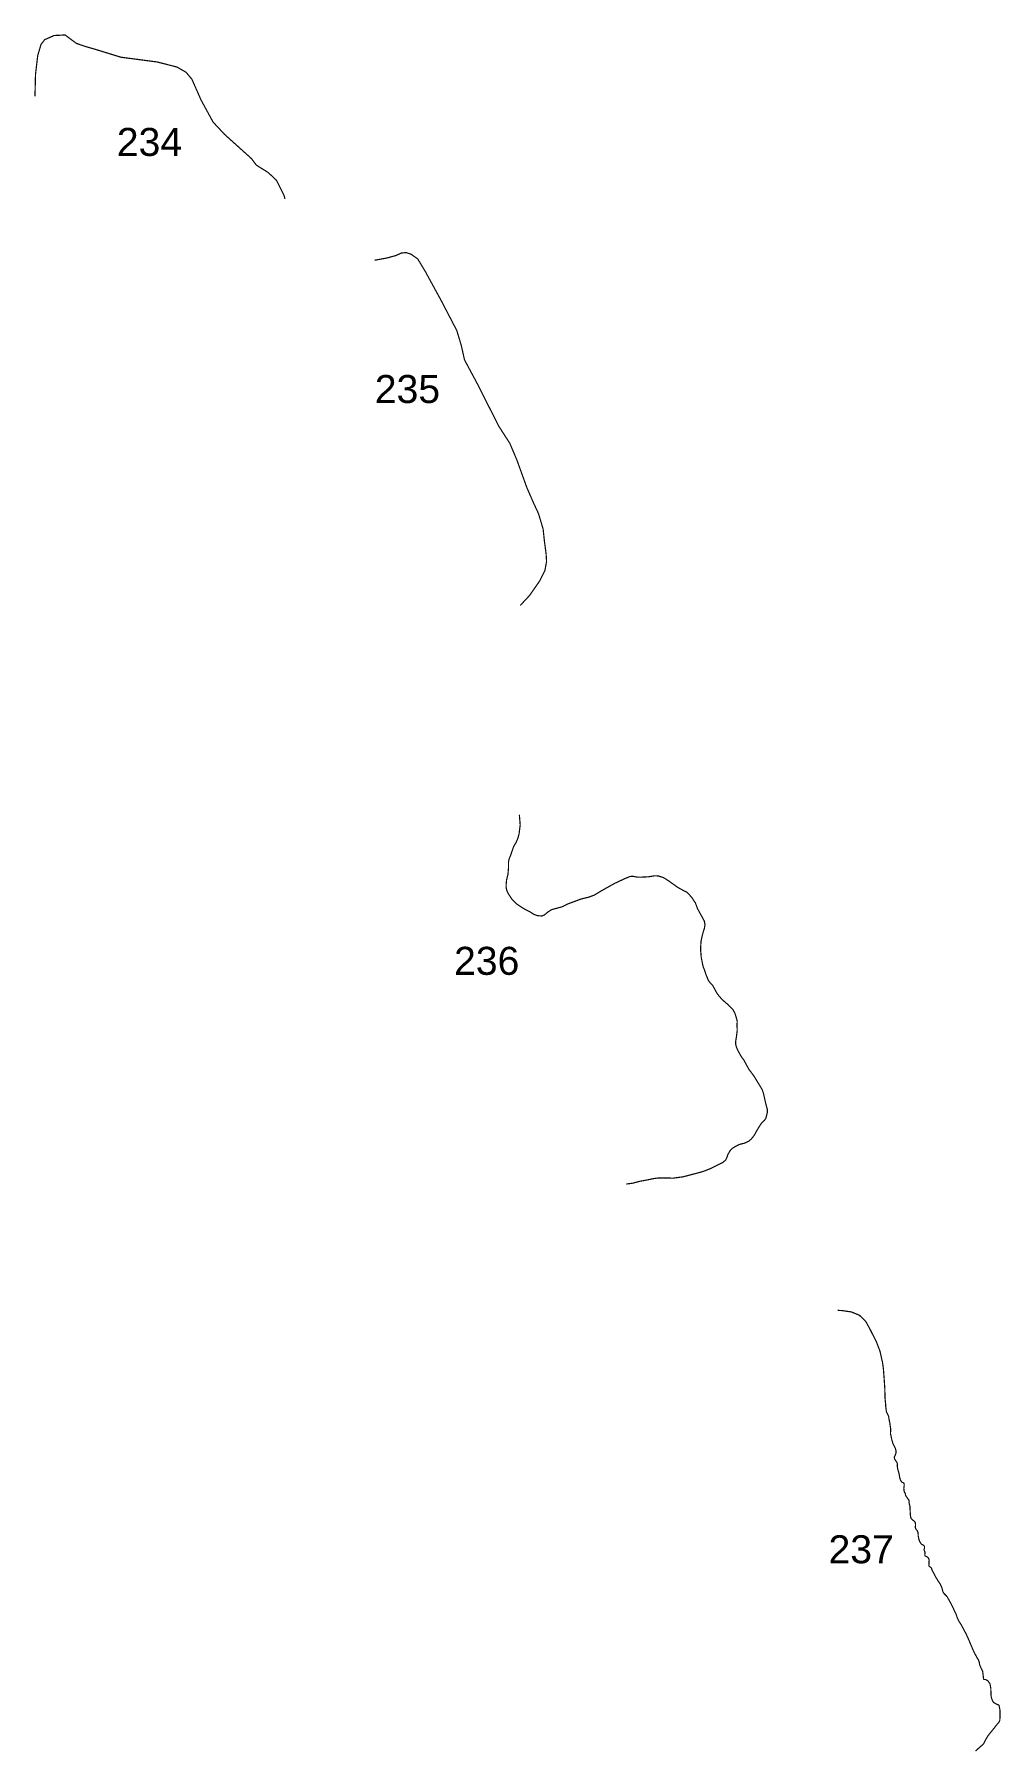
# Model space of a CAD drawing. Header units: metres. Extents: x 254121 to 358116, y 1739230 to 2227325.
# Drawn here: x 309831 to 312246, y 1906597 to 1910888 of the extents above; entities that cross this region are included whole.
import ezdxf

# ---------------------------------------------------------------- set-up
doc = ezdxf.new("R2010")
doc.units = ezdxf.units.M
doc.layers.add('NATURALLY PROTECTED', color=3, linetype='Continuous')
doc.styles.get("Standard").update_dxf_attribs({"font": 'arial.ttf'})

msp = doc.modelspace()

# ---------------------------------------------------------------- texts
at = {"char_height": 70, "attachment_point": 1}
for s, insert in [('234', (310036.9, 1910654.5)), ('235', (310681.8, 1910037.1)), ('236', (310879.9, 1908608.2)), ('237', (311816, 1907137.8))]:
    msp.add_mtext_dynamic_manual_height_columns(s, width=95.172, gutter_width=1, heights=[0], dxfattribs=dict(at, insert=insert))

# ---------------------------------------------------------------- linework, layer by layer
at = {"layer": 'NATURALLY PROTECTED', "const_width": 3, "flags": 128}
for points in [[(309832.2, 1910733.1), (309833.6, 1910788.1), (309839.1, 1910835.3), (309847.4, 1910863.2), (309856.5, 1910875), (309880.1, 1910885.4), (309907.5, 1910886.8), (309935.8, 1910865.7), (309959.5, 1910857.6), (309981.7, 1910851.3), (310047.1, 1910831.2), (310136.9, 1910819.4), (310186.9, 1910806.8), (310209.9, 1910793.6), (310224.5, 1910776.2), (310247.5, 1910724.1), (310277.4, 1910669.2), (310305.9, 1910638.6), (310354.6, 1910594.8), (310373.7, 1910577.6), (310385.6, 1910561.6), (310415.5, 1910542.8), (310436.3, 1910523.3), (310455.1, 1910485.1), (310457.1, 1910476.9)], [(310681, 1910323.8), (310711.3, 1910329.3), (310734.5, 1910335.6), (310747.6, 1910341.7), (310759.7, 1910343), (310772.3, 1910339), (310788.9, 1910327.3), (310807.6, 1910296.5), (310847.2, 1910224), (310886.7, 1910148.2), (310897.7, 1910111.7), (310906, 1910074.9), (310919.9, 1910049), (310940, 1910011.4), (310991.5, 1909909.4), (311019.1, 1909866.6), (311036.4, 1909826), (311061.6, 1909756.4), (311078.7, 1909716.9), (311091, 1909690.6), (311102.5, 1909652.1), (311105.7, 1909622.2), (311110, 1909589.6), (311111.1, 1909570.8), (311106.8, 1909547.8), (311094.2, 1909523), (311068.6, 1909486.1), (311045.4, 1909461.3)], [(311043.1, 1908938.1), (311045.2, 1908912.5), (311042.3, 1908890), (311039.2, 1908879), (311034.5, 1908868.2), (311029, 1908859.4), (311026.6, 1908852.5), (311021.1, 1908836.6), (311017.3, 1908827.4), (311015.9, 1908819.6), (311015.9, 1908804.7), (311014.6, 1908789.6), (311011.2, 1908776.1), (311010.2, 1908764.8), (311009.9, 1908757.2), (311011.7, 1908749.2), (311015.7, 1908740.6), (311024.6, 1908727.2), (311035.2, 1908716.2), (311053.3, 1908704.1), (311069.9, 1908695.4), (311079.1, 1908689.5), (311088.5, 1908686), (311099.7, 1908685.3), (311105.8, 1908688), (311115, 1908695.7), (311122.5, 1908700.7), (311133.2, 1908703.7), (311149.5, 1908708.1), (311164.1, 1908715.3), (311197.4, 1908727.7), (311216.1, 1908732.2), (311230.8, 1908737.6), (311246.7, 1908747.3), (311280.6, 1908766.4), (311305.6, 1908778.1), (311319.5, 1908783.9), (311326.4, 1908784.5), (311338.1, 1908782.4), (311350, 1908782.4), (311365.8, 1908783.2), (311380.3, 1908785.5), (311390.1, 1908785.4), (311403.3, 1908781.2), (311415.9, 1908773.3), (311438.7, 1908756.9), (311451.5, 1908749.8), (311461.1, 1908745.1), (311467.1, 1908739.5), (311475, 1908730.3), (311481.4, 1908720.2), (311483, 1908718.3), (311488.5, 1908703.5), (311498.7, 1908684.9), (311505.3, 1908672.9), (311507.2, 1908663.5), (311505.6, 1908654.5), (311501, 1908639.4), (311499.2, 1908631.5), (311497.3, 1908622.9), (311496.5, 1908609.7), (311496.5, 1908597.3), (311497.7, 1908582.3), (311499.3, 1908573.9), (311501.5, 1908563.3), (311503.3, 1908556.4), (311506.1, 1908549.9), (311508.7, 1908541.2), (311512.7, 1908531.4), (311515.4, 1908524.7), (311519.7, 1908518.9), (311526.1, 1908512), (311530.4, 1908504.6), (311534.1, 1908497.5), (311538.5, 1908489.9), (311543.5, 1908483.8), (311549.4, 1908477.3), (311557.8, 1908469.4), (311565, 1908463.7), (311571.3, 1908457.3), (311577.2, 1908451), (311581.6, 1908442.9), (311584.6, 1908433.5), (311587.2, 1908425.1), (311587.5, 1908421.6), (311587.2, 1908410.8), (311587.7, 1908399.8), (311585.6, 1908382.8), (311583.8, 1908371.9), (311583.7, 1908365.3), (311585.7, 1908357.7), (311588.7, 1908350.2), (311597.4, 1908334.6), (311604.1, 1908325.5), (311608.3, 1908317.8), (311616.6, 1908302.5), (311621.5, 1908296.1), (311626, 1908290.1), (311630.9, 1908282.9), (311638.1, 1908271.1), (311649.9, 1908251.8), (311651.8, 1908246.7), (311653.7, 1908240.4), (311657.5, 1908223.3), (311659.7, 1908213.6), (311663, 1908202.3), (311663, 1908194.5), (311660.4, 1908184.1), (311659.3, 1908179.6), (311656, 1908174.7), (311649.5, 1908169), (311645.9, 1908164.1), (311636.3, 1908148.4), (311630, 1908136.8), (311623, 1908128.1), (311616.5, 1908122.4), (311604.9, 1908117.2), (311595.8, 1908115.2), (311587.8, 1908111.9), (311576.3, 1908105.2), (311569.5, 1908098.3), (311564, 1908088.3), (311561.5, 1908080.7), (311558.3, 1908074.9), (311550.6, 1908068.7), (311537.4, 1908062.2), (311520.3, 1908053.8), (311505.3, 1908047.9), (311493.6, 1908044.3), (311452.4, 1908033.5), (311434.6, 1908031.1), (311427.3, 1908030.1), (311413.7, 1908030.5), (311401.4, 1908030.8), (311388.8, 1908030.4), (311378.5, 1908029), (311371.1, 1908027.5), (311361.9, 1908025.5), (311353.6, 1908023.9), (311344.9, 1908022.5), (311326.6, 1908017.6), (311310.4, 1908015.4)], [(311838.8, 1907700), (311841.4, 1907699.7), (311850.1, 1907699.2), (311873.2, 1907695.8), (311893.2, 1907687.5), (311909, 1907672.1), (311920.3, 1907651.4), (311936.2, 1907619.7), (311944.4, 1907598.3), (311951.1, 1907568.7), (311953.3, 1907551.3), (311954.9, 1907530.1), (311956.6, 1907504.4), (311957.3, 1907479), (311958.7, 1907465), (311958.8, 1907460.4), (311959.8, 1907452.7), (311960.1, 1907450.1), (311960.8, 1907446.5), (311961.5, 1907444.5), (311962.8, 1907441.6), (311964.2, 1907438.9), (311965.4, 1907436.8), (311966.4, 1907433.2), (311967, 1907428.5), (311969.2, 1907418.1), (311970.4, 1907409.6), (311971.2, 1907404.4), (311971.2, 1907398.1), (311970.7, 1907392.9), (311971, 1907390.4), (311972.2, 1907386), (311973, 1907381.5), (311974.7, 1907374.6), (311976.2, 1907368.9), (311978.2, 1907364.4), (311981.7, 1907357.8), (311983.5, 1907353.5), (311984.3, 1907349.9), (311984.8, 1907346.7), (311984.4, 1907342.8), (311982.9, 1907338.6), (311980.5, 1907333.2), (311980.5, 1907331.6), (311981.1, 1907328.7), (311983.5, 1907324.5), (311985.6, 1907321.7), (311987.1, 1907319.3), (311987.8, 1907316.6), (311987.7, 1907313.7), (311987.7, 1907310.4), (311988.1, 1907308.1), (311988.9, 1907303.4), (311989.9, 1907299.8), (311991.1, 1907295.9), (311992.5, 1907290.5), (311993.7, 1907283.1), (311995.4, 1907276.7), (311996.5, 1907274), (311999, 1907270.9), (312000.3, 1907270.2), (312001.9, 1907269.6), (312004.2, 1907268.2), (312004.8, 1907266.4), (312005, 1907264.7), (312004.9, 1907260.7), (312004.2, 1907255.4), (312004.4, 1907253.1), (312004.6, 1907249.7), (312005, 1907247.2), (312006.4, 1907244.4), (312007.6, 1907242.5), (312008, 1907241), (312008.7, 1907237.8), (312010.5, 1907234.5), (312013.6, 1907230), (312015.2, 1907227.8), (312016.8, 1907225.7), (312017.4, 1907223.5), (312017.3, 1907220.1), (312017.6, 1907217.5), (312018.1, 1907214.8), (312018.9, 1907212.7), (312019.5, 1907210), (312019.6, 1907207.2), (312019.8, 1907202), (312020.1, 1907195), (312020.8, 1907185.9), (312021.6, 1907181.8), (312022.7, 1907179.2), (312026.4, 1907175.6), (312029.6, 1907173.5), (312031.9, 1907171), (312032.9, 1907168.9), (312033.2, 1907166.2), (312033.2, 1907161.4), (312032.9, 1907157.7), (312033.3, 1907155.2), (312034.7, 1907153.1), (312036.7, 1907150.4), (312038.6, 1907147.4), (312039.5, 1907145.1), (312039.8, 1907142.6), (312039.9, 1907139.6), (312040.1, 1907136), (312041, 1907131.9), (312042.2, 1907126.4), (312044.1, 1907121.9), (312046.7, 1907117.3), (312049.6, 1907114.7), (312053.5, 1907112.9), (312055.2, 1907110.9), (312055.9, 1907109.1), (312056, 1907106.5), (312055.5, 1907104.7), (312055, 1907103.5), (312054.6, 1907101.7), (312055.4, 1907099.1), (312056.9, 1907096.1), (312057.1, 1907094.1), (312056.7, 1907090), (312056.8, 1907087.4), (312057.4, 1907086.2), (312059.5, 1907085), (312063.2, 1907083.3), (312066.1, 1907080.6), (312067.4, 1907075.4), (312067.2, 1907067.8), (312066.7, 1907063), (312066.9, 1907061.3), (312068.5, 1907059.5), (312071.6, 1907057.7), (312073.3, 1907055.2), (312074.7, 1907050.9), (312085.2, 1907031), (312094.7, 1907016.5), (312099.5, 1907006.5), (312101.6, 1906997.1), (312105.1, 1906991.8), (312112.4, 1906984.4), (312116.7, 1906976.6), (312122.1, 1906966.9), (312126.6, 1906958.1), (312129.9, 1906950.6), (312132.6, 1906945.2), (312134.7, 1906940.5), (312136, 1906936.8), (312137.9, 1906931.1), (312141.2, 1906924.6), (312144.1, 1906919.3), (312146.5, 1906915.9), (312148.7, 1906912), (312152.7, 1906904.6), (312160.3, 1906890.4), (312167.9, 1906873.4), (312172.6, 1906862.1), (312178.7, 1906847.8), (312187.3, 1906831.4), (312189, 1906829.1), (312190.5, 1906826.5), (312192.9, 1906820.2), (312193.5, 1906814.8), (312196.7, 1906807.2), (312201.1, 1906797.7), (312202.2, 1906790.7), (312203.3, 1906779.8), (312203.5, 1906778.1), (312205.2, 1906777.4), (312208.9, 1906777.3), (312214.8, 1906773.6), (312219.6, 1906766.4), (312221.5, 1906756), (312222, 1906744), (312222.2, 1906738.3), (312222.9, 1906732.9), (312225.2, 1906725.9), (312226.8, 1906722.2), (312228.5, 1906720.1), (312234.5, 1906716.4), (312241.7, 1906713.4), (312242.5, 1906711.4), (312244.3, 1906702), (312244.7, 1906684.8), (312244, 1906675), (312241.5, 1906669.7), (312236.9, 1906664.9), (312227.8, 1906653.2), (312214.8, 1906637.3), (312208.7, 1906626.9), (312203.8, 1906616.8), (312190.4, 1906604.9), (312183.1, 1906598.6)]]:
    msp.add_lwpolyline(points, dxfattribs=at)

msp.set_redraw_order([(e.dxf.handle, doc.entitydb.next_handle()) for e in msp.query("TEXT MTEXT ATTDEF DIMENSION ARC_DIMENSION")])  # texts and dimensions are drawn at this point

doc.saveas('drawing.dxf')
